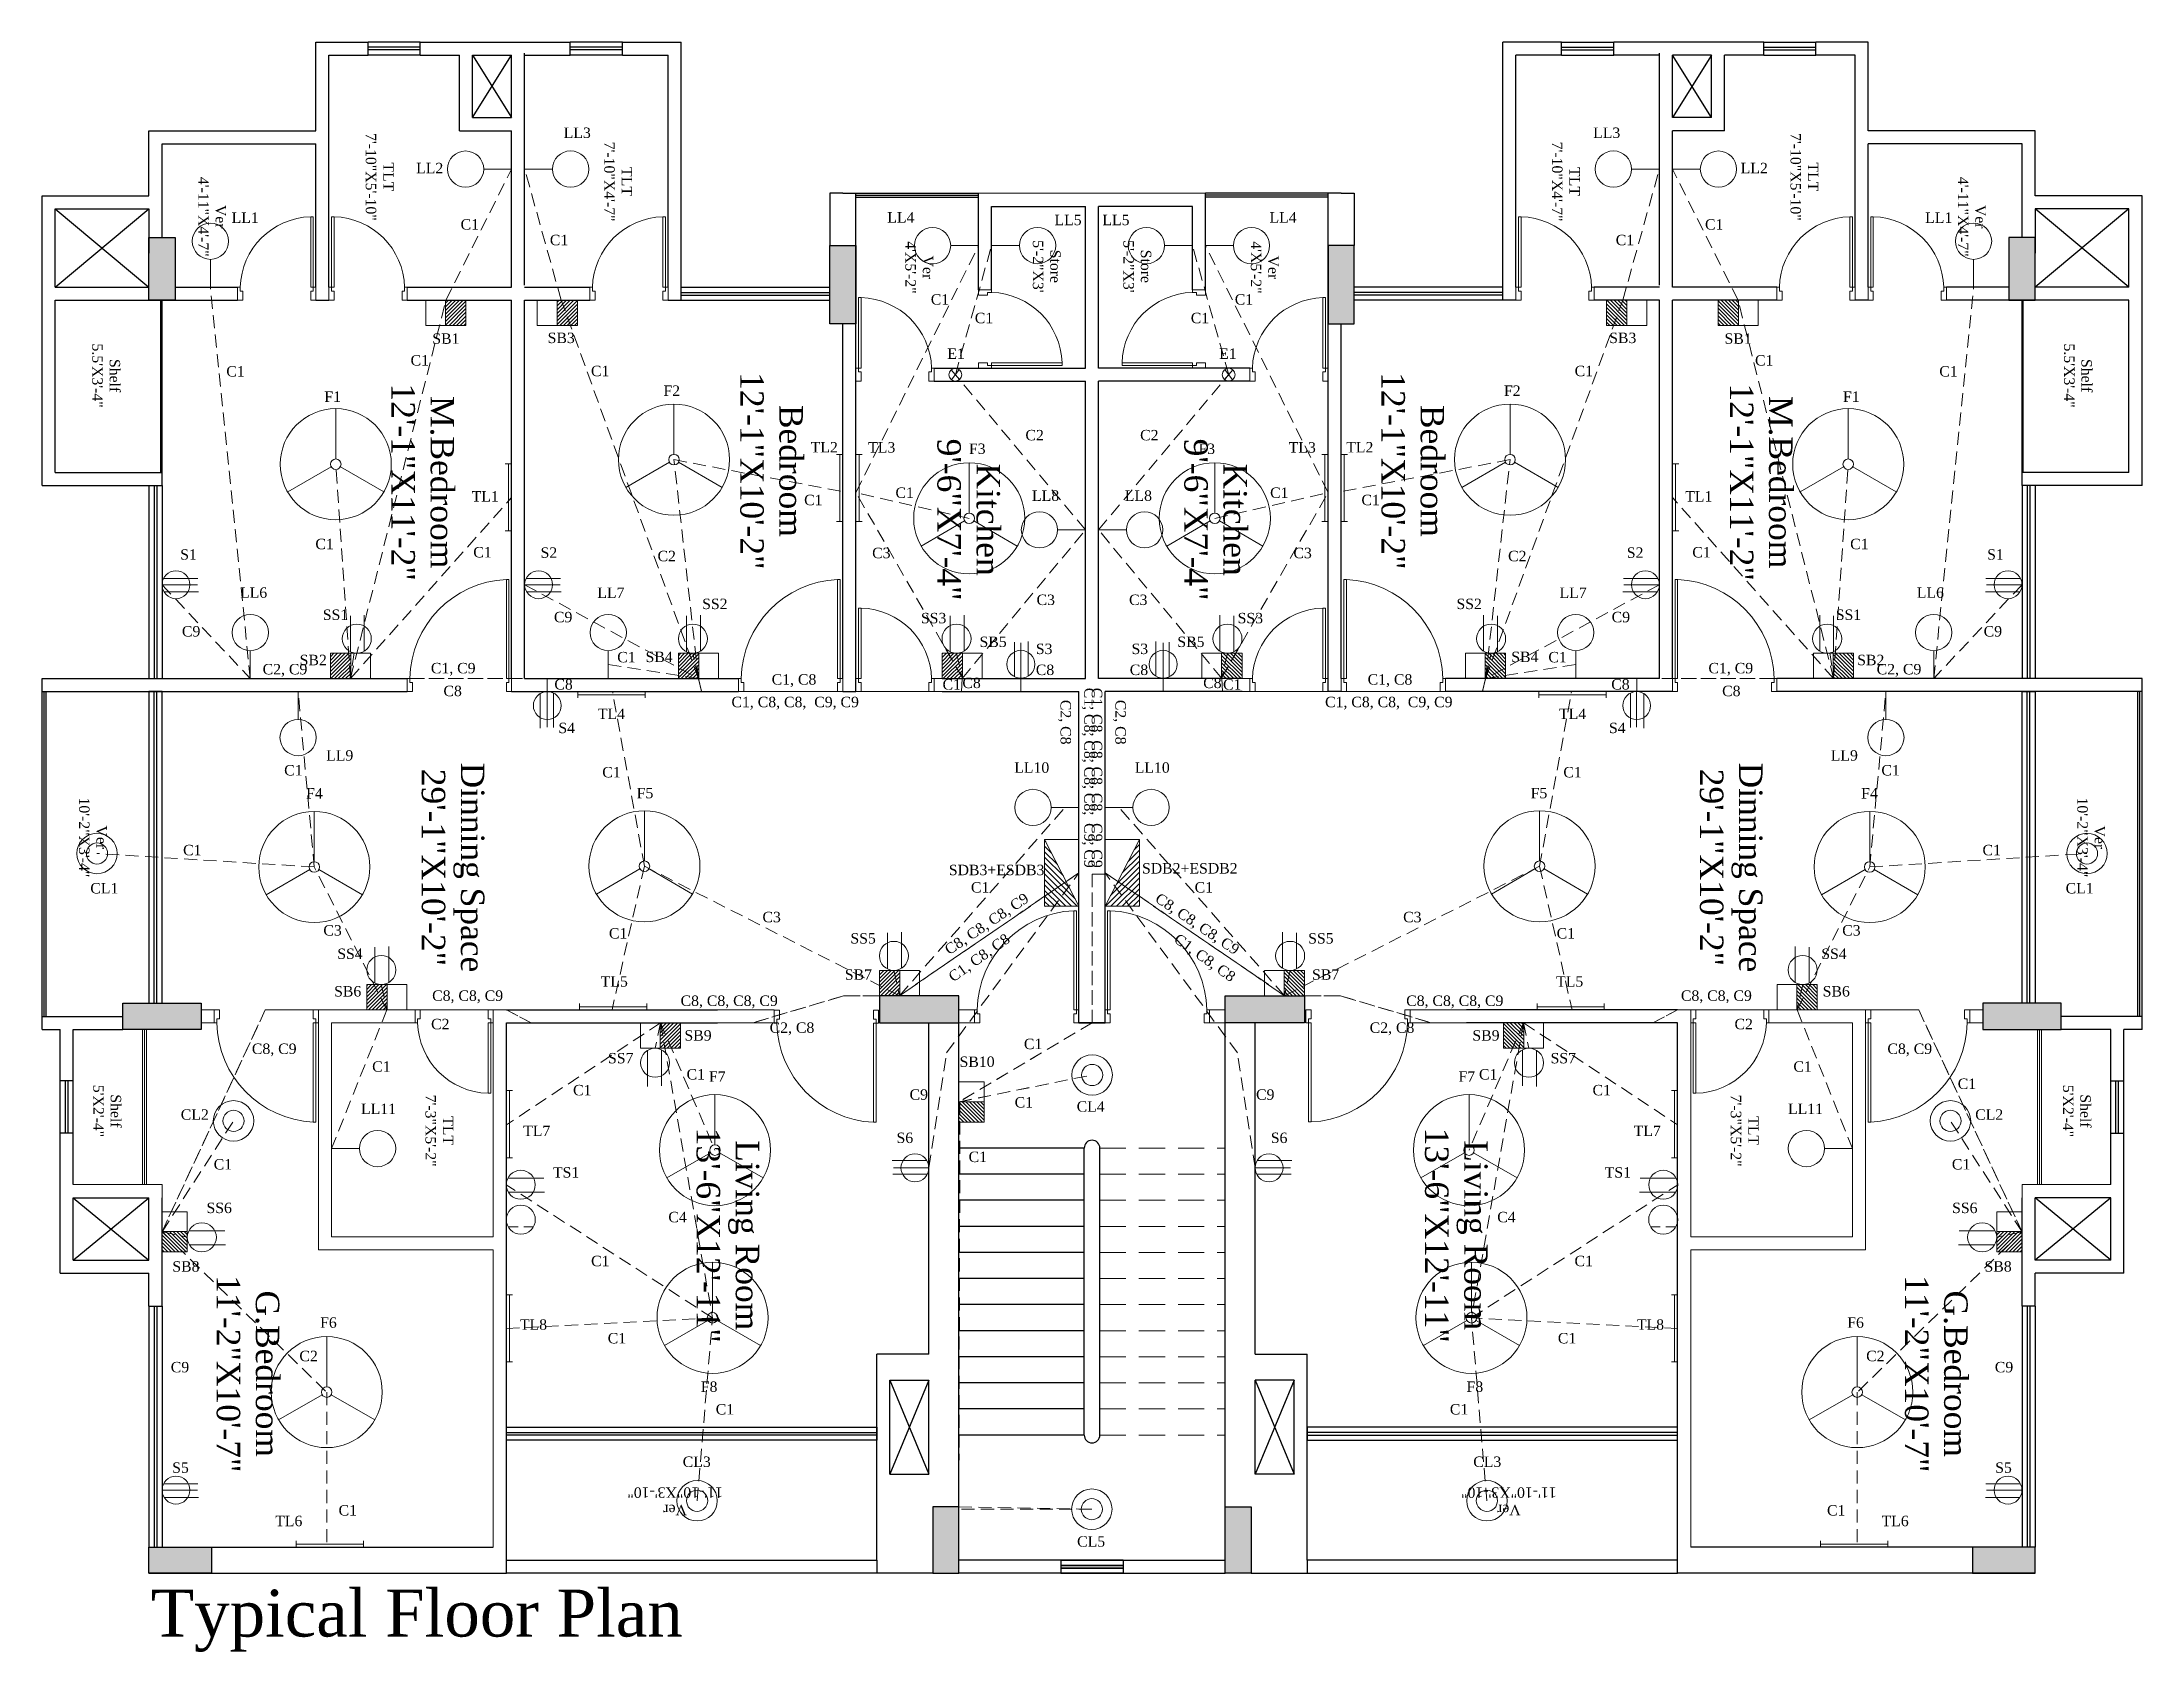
# Model space of a CAD drawing. Header units: feet. Extents: x -1909 to 11484, y -1193 to 2041.
# Drawn here: x 23 to 828, y 3 to 620 of the extents above; entities that cross this region are included whole.
import ezdxf

# ---------------------------------------------------------------- set-up
doc = ezdxf.new("R2010")
doc.units = ezdxf.units.FT
doc.header["$LTSCALE"] = 20
doc.header["$MEASUREMENT"] = 0
doc.linetypes.add('DASHED', pattern=[0.75, 0.5, -0.25])
doc.linetypes.add('HIDDEN', pattern=[0.375, 0.25, -0.125])
doc.layers.get('0').update_dxf_attribs({"color": 255})
for name, color, linetype, lineweight in [('Door', 6, 'Continuous', 0), ('Emergency Lines', 30, 'HIDDEN', 0), ('FF', 50, 'Continuous', 0), ('Hatch', 7, 'Continuous', 0), ('Main Layout', 7, 'Continuous', 0), ('Main Lines', 84, 'HIDDEN', 0), ('text', 10, 'Continuous', 0)]:
    doc.layers.add(name, color=color, linetype=linetype, lineweight=lineweight)
doc.styles.get("Standard").update_dxf_attribs({"font": 'times.ttf', "height": 18})

msp = doc.modelspace()

# ---------------------------------------------------------------- texts
at = {"layer": 'Emergency Lines', "char_height": 4}
for s, insert, width, attachment_point in [('C1', (183.57, 552), 7.8993, 1), ('C1', (667.66, 552), 7.8993, 3), ('C1', (380.7, 516.12), 7.8993, 1), ('C1', (470.54, 516.12), 7.8993, 3), ('C1', (164.4, 499.9), 7.8993, 1), ('C1', (686.83, 499.9), 7.8993, 3), ('C2', (400.11, 471.22), 7.8993, 1), ('C2', (451.12, 471.22), 7.8993, 3), ('C1', (315.27, 446.37), 7.8993, 1), ('C1', (535.96, 446.37), 7.8993, 3), ('C1', (127.92, 429.5), 7.8993, 1), ('C1', (723.31, 429.5), 7.8993, 3), ('C1', (188.44, 426.35), 7.8993, 1), ('C2', (259.08, 424.88), 7.8993, 1), ('C2', (592.16, 424.88), 7.8993, 3), ('C1', (662.79, 426.35), 7.8993, 3), ('C3', (404.37, 408.1), 7.8993, 1), ('C3', (446.87, 408.1), 7.8993, 3), ('C8', (177.01, 373.16), 7.8993, 1), ('C1, C8', (302.83, 377.58), 22.4362, 1), ('C1', (368.33, 375.65), 7.8993, 1), ('C1', (482.9, 375.65), 7.8993, 3), ('C1, C8', (548.41, 377.58), 22.4362, 3), ('C8', (674.22, 373.16), 7.8993, 3), ('C1', (237.89, 342.03), 7.8993, 1), ('C1', (613.35, 342.03), 7.8993, 3), ('C3', (299.3, 286.5), 7.8993, 1), ('C3', (551.94, 286.5), 7.8993, 3), ('C1', (240.44, 280.25), 7.8993, 1), ('C1', (610.79, 280.25), 7.8993, 3), ('C2', (172.27, 245.47), 18.9483, 1), ('C2, C8', (302.05, 244.1), 33.5974, 1), ('C2, C8', (549.19, 244.1), 33.5974, 3), ('C2', (678.97, 245.47), 18.9483, 3), ('C1', (399.52, 237.86), 7.8993, 1), ('C1', (149.68, 229.19), 7.8993, 1), ('C1', (270.21, 226.21), 7.8993, 1), ('C1', (581.02, 226.21), 7.8993, 3), ('C1', (701.55, 229.19), 7.8993, 3), ('C1', (226.69, 220.14), 7.8993, 1), ('C1', (624.54, 220.14), 7.8993, 3), ('C1', (764.54, 222.58), 7.8993, 3), ('C1', (395.98, 215.48), 7.8993, 1), ('C1', (378.31, 194.57), 7.8993, 1), ('C2', (121.79, 118.24), 7.8993, 1), ('C2', (729.44, 118.24), 7.8993, 3), ('C1', (136.8, 59.07), 7.8993, 1), ('C1', (714.43, 59.07), 7.8993, 3)]:
    msp.add_mtext(s, dxfattribs=dict(at, insert=insert, width=width, attachment_point=attachment_point))
for s, insert, width, attachment_point, rotation in [('C2, C8', (417.57, 367.74), 32.8998, 1, 270), ('C2, C8', (433.66, 367.74), 32.8998, 7, 270), ('C1, C8, C8', (370.11, 262.68), 32.4408, 1, 35.4879), ('C1, C8, C8', (481.12, 262.68), 32.4408, 3, 324.5121)]:
    msp.add_mtext(s, dxfattribs=dict(at, insert=insert, width=width, attachment_point=attachment_point, rotation=rotation))
at = {"layer": 'FF', "lineweight": -2, "char_height": 4, "width": 13.0177, "attachment_point": 8}
for s, insert in [('LL3', (228.3, 583.07)), ('LL3', (622.93, 583.07)), ('LL2', (171.75, 569.61)), ('LL2', (679.48, 569.61)), ('LL1', (101.01, 550.59)), ('LL4', (352.35, 550.7)), ('LL5', (416.43, 549.65)), ('LL5', (434.8, 549.65)), ('LL4', (498.88, 550.7)), ('LL1', (750.22, 550.59)), ('SB1', (177.94, 504.17)), ('SB3', (222.16, 504.45)), ('SB3', (629.07, 504.45)), ('SB1', (673.29, 504.17)), ('E1', (373.53, 498.46)), ('E1', (477.7, 498.46)), ('F1', (134.54, 481.97)), ('F2', (264.51, 484.26)), ('F2', (586.73, 484.26)), ('F1', (716.69, 481.97)), ('TL2', (322.97, 462.58)), ('TL3', (345.02, 462.47)), ('F3', (381.64, 461.94)), ('F3', (469.6, 461.94)), ('TL3', (506.21, 462.47)), ('TL2', (528.27, 462.58)), ('TL1', (193.02, 443.75)), ('LL8', (407.83, 443.97)), ('LL8', (443.41, 443.97)), ('TL1', (658.22, 443.75)), ('S1', (79.29, 421.42)), ('S2', (217.42, 422.13)), ('S2', (633.81, 422.13)), ('S1', (771.94, 421.42)), ('LL6', (104.24, 406.8)), ('LL7', (241.18, 406.81)), ('LL7', (610.05, 406.81)), ('LL6', (746.99, 406.8)), ('SS2', (281.04, 402.48)), ('SS2', (570.19, 402.48)), ('SS1', (135.63, 398.32)), ('SS3', (364.91, 397.03)), ('SS3', (486.32, 397.03)), ('SS1', (715.61, 398.32)), ('SB5', (387.7, 387.94)), ('S3', (407.27, 385.24)), ('S3', (443.96, 385.24)), ('SB5', (463.53, 387.94)), ('SB2', (127.09, 380.97)), ('SB4', (259.69, 382.17)), ('SB4', (591.54, 382.17)), ('SB2', (724.15, 380.97)), ('TL4', (241.41, 360.4)), ('TL4', (609.83, 360.4)), ('S4', (224.26, 354.93)), ('S4', (626.98, 354.93)), ('LL9', (137.24, 344.39)), ('LL9', (714, 344.39)), ('LL10', (402.52, 339.74)), ('LL10', (448.71, 339.74)), ('F4', (127.56, 329.91)), ('F5', (254.28, 329.95)), ('F5', (596.96, 329.95)), ('F4', (723.67, 329.91)), ('SDB3+ESDB3', (389.06, 300.48)), ('SDB2+ESDB2', (463.11, 301.11)), ('CL1', (47.02, 293.48)), ('CL1', (804.22, 293.48)), ('SS5', (337.88, 274.27)), ('SS5', (513.35, 274.27)), ('SS4', (141.18, 268.36)), ('SS4', (710.05, 268.36)), ('SB6', (140.3, 253.97)), ('TL5', (242.5, 257.73)), ('SB7', (336.07, 260.38)), ('SB7', (515.16, 260.38)), ('TL5', (608.73, 257.73)), ('SB6', (710.93, 253.97)), ('SB9', (274.59, 237.05)), ('SB9', (576.64, 237.05)), ('SS7', (244.96, 228.34)), ('SB10', (381.57, 226.97)), ('SS7', (606.28, 228.34)), ('F7', (281.97, 221.34)), ('F7', (569.26, 221.34)), ('CL2', (81.69, 206.73)), ('LL11', (152.11, 208.97)), ('CL4', (425.12, 209.82)), ('LL11', (699.12, 208.97)), ('CL2', (769.55, 206.73)), ('TL7', (212.78, 200.53)), ('S6', (353.88, 197.81)), ('S6', (497.35, 197.81)), ('TL7', (638.46, 200.53)), ('TS1', (224.02, 184.55)), ('TS1', (627.21, 184.55)), ('SS6', (91.04, 170.95)), ('SS6', (760.19, 170.95)), ('SB8', (78.28, 148.5)), ('SB8', (772.96, 148.5)), ('F6', (132.92, 126.99)), ('TL8', (211.52, 126.23)), ('TL8', (639.71, 126.23)), ('F6', (718.32, 126.99)), ('F8', (278.85, 102.4)), ('F8', (572.38, 102.4)), ('S5', (76.2, 71.38)), ('CL3', (274.1, 73.63)), ('CL3', (577.14, 73.63)), ('S5', (775.03, 71.38)), ('TL6', (117.73, 50.93)), ('TL6', (733.5, 50.93)), ('CL5', (425.28, 43.06))]:
    msp.add_mtext(s, dxfattribs=dict(at, insert=insert))
at = {"layer": 'FF', "lineweight": -2, "char_height": 4, "width": 30.2381, "rotation": 270}
for insert, attachment_point in [((42.31, 492.05), 8), ((808.92, 492.05), 2)]:
    msp.add_mtext('Shelf\\P5.5\'X3\'-4"', dxfattribs=dict(at, insert=insert, attachment_point=attachment_point))
at = {"layer": 'Main Layout', "lineweight": -2, "ltscale": 10, "insert": (166.79, 26.69), "char_height": 18, "width": 357.8939, "attachment_point": 2}
msp.add_mtext('Typical Floor Plan', dxfattribs=at)
at = {"layer": 'Main Lines', "char_height": 4}
for s, insert, width, attachment_point in [('C1', (217.8, 546.02), 12.6794, 1), ('C1', (633.44, 546.02), 12.6794, 3), ('C1', (363.83, 523.25), 12.6794, 1), ('C1', (487.41, 523.25), 12.6794, 3), ('C1', (93.77, 495.68), 12.6794, 1), ('C1', (233.55, 495.82), 12.6794, 1), ('C1', (617.68, 495.82), 12.6794, 3), ('C1', (757.47, 495.68), 12.6794, 3), ('C1', (350.29, 449.15), 12.6794, 1), ('C1', (500.95, 449.15), 12.6794, 3), ('C3', (341.35, 426.05), 12.6794, 1), ('C3', (509.89, 426.05), 12.6794, 3), ('C9', (76.76, 396.03), 12.6794, 1), ('C9', (219.36, 401.48), 12.6794, 1), ('C9', (631.87, 401.48), 12.6794, 3), ('C9', (774.47, 396.03), 12.6794, 3), ('C2, C9', (107.7, 381.51), 19.6682, 1), ('C1, C9', (172.19, 381.91), 16.3293, 1), ('C1', (243.62, 386.12), 12.6794, 1), ('C8', (404.09, 381.26), 12.6794, 1), ('C8', (447.15, 381.26), 12.6794, 3), ('C1', (607.61, 386.12), 12.6794, 3), ('C1, C9', (679.05, 381.91), 16.3293, 3), ('C2, C9', (743.53, 381.51), 19.6682, 3), ('C8', (219.53, 375.7), 12.6794, 1), ('C8', (375.94, 376.26), 12.6794, 1), ('C8', (475.29, 376.26), 12.6794, 3), ('C8', (631.71, 375.7), 12.6794, 3), ('C1, C8, C8,  C9, C9', (287.42, 368.93), 52.2983, 1), ('C1, C8, C8,  C9, C9', (563.81, 368.93), 52.2983, 3), ('C1', (115.95, 342.77), 12.6794, 1), ('C1', (735.28, 342.77), 12.6794, 3), ('C1', (77.21, 312.16), 12.6794, 1), ('C1', (774.03, 312.16), 12.6794, 3), ('C1', (379.21, 297.88), 12.6794, 1), ('C1', (472.02, 297.88), 12.6794, 3), ('C3', (130.98, 281.39), 12.6794, 1), ('C3', (720.25, 281.39), 12.6794, 3), ('C8, C8, C9', (172.68, 256.37), 33.7602, 1), ('C8, C8, C8, C9', (267.91, 254.41), 41.4155, 1), ('C8, C8, C8, C9', (583.32, 254.41), 41.4155, 3), ('C8, C8, C9', (678.56, 256.37), 33.7602, 3), ('C8, C9', (103.57, 236), 20.3667, 1), ('C8, C9', (747.66, 236), 20.3667, 3), ('C9', (355.69, 218.45), 12.6794, 1), ('C9', (495.55, 218.45), 12.6794, 3), ('C1', (88.94, 191.73), 12.6794, 1), ('C1', (762.29, 191.73), 12.6794, 3), ('C4', (263.22, 171.48), 12.6794, 1), ('C4', (588.01, 171.48), 12.6794, 3), ('C1', (233.6, 154.65), 12.6794, 1), ('C1', (617.64, 154.65), 12.6794, 3), ('C1', (239.99, 125.06), 12.6794, 1), ('C1', (611.25, 125.06), 12.6794, 3), ('C9', (72.48, 113.96), 12.6794, 1), ('C9', (778.75, 113.96), 12.6794, 3), ('C1', (281.39, 97.81), 12.6794, 1), ('C1', (569.85, 97.81), 12.6794, 3)]:
    msp.add_mtext(s, dxfattribs=dict(at, insert=insert, width=width, attachment_point=attachment_point))
for s, insert, width, attachment_point, rotation in [('C1, C8, C8, C8, C8,  C9, C9', (426.62, 372.36), 75.4991, 1, 270), ('C1, C8, C8, C8, C8,  C9, C9', (424.61, 372.36), 75.4991, 7, 270), ('C8, C8, C8, C9', (368.65, 273.15), 47.2293, 1, 34.01007), ('C8, C8, C8, C9', (482.58, 273.15), 47.2293, 3, 325.98993)]:
    msp.add_mtext(s, dxfattribs=dict(at, insert=insert, width=width, attachment_point=attachment_point, rotation=rotation))
at = {"layer": 'text', "lineweight": -2}
for s, insert, char_height, width, attachment_point, rotation in [('{\\C256;TLT\\P7\'-10"X5\'-10"}', (147.18, 568.21), 4, 30.495, 8, 270), ('TLT\\P7\'-10"X4\'-7"', (238.6, 566.42), 4, 27.4657, 8, 270), ('TLT\\P7\'-10"X4\'-7"', (612.64, 566.42), 4, 27.4657, 2, 270), ('{\\C256;TLT\\P7\'-10"X5\'-10"}', (704.06, 568.21), 4, 30.495, 2, 270), ('{\\C256;Ver\\P4\'-11"X4\'-7"}', (83, 552.94), 4, 33.9199, 8, 270), ('{\\C256;Ver\\P4\'-11"X4\'-7"}', (768.23, 552.94), 4, 33.9199, 2, 270), ('Ver\\P4\'X5\'-2"', (354.04, 533.51), 4, 24.2585, 8, 270), ('Store\\P5\'-2"X3\'', (402.89, 533.91), 4, 24.904, 8, 270), ('Store\\P5\'-2"X3\'', (448.34, 533.91), 4, 24.904, 2, 270), ('Ver\\P4\'X5\'-2"', (497.19, 533.51), 4, 24.2585, 2, 270), ('{\\C256;Bedroom\\P12\'-1"X10\'-2"}', (290.65, 455.53), 9, 101.8653, 8, 270), ('{\\C256;Bedroom\\P12\'-1"X10\'-2"}', (560.59, 455.53), 9, 101.8653, 2, 270), ('Kitchen\\P9\'-6"X7\'-4"', (366.22, 436.84), 9, 55.4044, 8, 270), ('Kitchen\\P9\'-6"X7\'-4"', (485.01, 436.84), 9, 55.4044, 2, 270), ('Dinning Space\\P29\'-1"X10\'-2"', (168.57, 303.51), 9, 101.8653, 8, 270), ('Dinning Space\\P29\'-1"X10\'-2"', (682.66, 303.51), 9, 101.8653, 2, 270), ('Ver\\P10\'-2"X3\'-4"', (37.26, 315.02), 4, 32.4201, 8, 270), ('Ver\\P10\'-2"X3\'-4"', (813.98, 315.02), 4, 32.4201, 2, 270), ('Shelf\\P5\'X2\'-4"', (42.73, 210.15), 4, 34.9957, 8, 270), ('Shelf\\P5\'X2\'-4"', (808.5, 210.15), 4, 34.9957, 2, 270), ('TLT\\P7\'-3"X5\'-2"', (170.07, 202.62), 4, 35.9655, 8, 270), ('TLT\\P7\'-3"X5\'-2"', (681.16, 202.62), 4, 35.9655, 2, 270), ('Living Room\\P13\'-6"X12\'-11"', (273.93, 162.52), 9, 101.8653, 8, 270), ('Living Room\\P13\'-6"X12\'-11"', (577.3, 162.52), 9, 101.8653, 2, 270), ('G.Bedroom\\P11\'-2"X10\'-7"', (89.95, 109.42), 9, 101.8653, 8, 270), ('G.Bedroom\\P11\'-2"X10\'-7"', (761.28, 109.42), 9, 101.8653, 2, 270), ('Ver\\P11\'-10"X3\'-10"', (265.82, 55.2), 4, 35.6353, 2, 180), ('Ver\\P11\'-10"X3\'-10"', (585.41, 55.2), 4, 35.6353, 2, 180)]:
    msp.add_mtext(s, dxfattribs=dict(at, insert=insert, char_height=char_height, width=width, attachment_point=attachment_point, rotation=rotation))
at = {"layer": 'text', "color": 0, "lineweight": -2, "char_height": 9, "width": 101.8653, "rotation": 270}
for insert, attachment_point in [((157.08, 451.18), 8), ((694.15, 451.18), 2)]:
    msp.add_mtext('{\\C256;M.Bedroom\\P12\'-1"X11\'-2"}', dxfattribs=dict(at, insert=insert, attachment_point=attachment_point))

# ---------------------------------------------------------------- blocks, each defined once
blk = doc.blocks.new('Big Door')
at = {"layer": 'Door', "lineweight": -2}
for p, q in [((-40, 5), (-40, 0)), ((0, 5), (0, 0))]:
    blk.add_line(p, q, dxfattribs=at)
for points in [[(-1, 5), (-1, 43), (-2, 43), (-2, 5), (-1, 5)], [(-40, 0), (-38, 0), (-38, 3.5), (-39, 3.5), (-39, 5), (-40, 5), (-40, 0)], [(0, 0), (-2, 0), (-2, 3.5), (-1, 3.5), (-1, 5), (0, 5), (0, 0)]]:
    blk.add_lwpolyline(points, dxfattribs=at)
blk.add_arc((-0.22, 4.25), 38.79, 92.63565, 178.89215, dxfattribs=at)
blk = doc.blocks.new('Small Door')
at = {"layer": 'Door', "lineweight": -2}
blk.add_line((-5, 30), (0, 30), dxfattribs=at)
for points in [[(0, 30), (0, 28), (-3.5, 28), (-3.5, 29), (-5, 29), (-5, 30), (0, 30)], [(-5, 1), (-32, 1), (-32, 2), (-5, 2), (-5, 1)], [(0, 0), (0, 2), (-3.5, 2), (-3.5, 1), (-5, 1), (-5, 0), (0, 0)]]:
    blk.add_lwpolyline(points, dxfattribs=at)
blk.add_arc((-4.25, 1.25), 27.76, 91.54816, 178.45184, dxfattribs=at)
blk = doc.blocks.new('ceiling_light')
at = {"layer": 'FF'}
for radius in [15.5, 8.12]:
    blk.add_circle((0, 8.1), radius, dxfattribs=at)
blk = doc.blocks.new('tube_light')
at = {"layer": 'FF'}
for p, q in [((0, 3), (0, 6)), ((0, 3), (64.3, 3)), ((0, 3), (0, 0)), ((64.3, 3), (64.3, 6)), ((64.3, 3), (64.3, 0))]:
    blk.add_line(p, q, dxfattribs=at)
blk = doc.blocks.new('lintel_light')
blk.add_line((26.7, 0), (0, 0))
blk.add_circle((44.1, 0), 17.4)
blk = doc.blocks.new('ceiling_fan')
at = {"layer": 'FF'}
for p, q in [((18.44, 12.66), (18.44, 31.94)), ((16.69, 9.64), (0, 0)), ((20.19, 9.64), (36.88, 0))]:
    blk.add_line(p, q, dxfattribs=at)
for radius in [21.29, 2.02]:
    blk.add_circle((18.44, 10.65), radius, dxfattribs=at)
blk = doc.blocks.new('exhaust')
for p, q in [((26.7, 1), (-1.3, 33.3)), ((0, 0), (25.4, 34.3))]:
    blk.add_line(p, q)
blk.add_circle((12.7, 17.1), 21.3)
blk = doc.blocks.new('hatch1')
h = blk.add_hatch()
h.set_pattern_fill('ANSI31', color=256, scale=20, style=0)
h.set_pattern_definition([(45, (-48.1155, 69.177), (-1.76777, 1.76777), [])])
h.paths.add_polyline_path([(19.5, 0), (19.5, 24.2), (0, 24.2), (0, 0)])
blk.add_line((19.5, 24.2), (19.5, 0))
blk.add_lwpolyline([(0, 24.2), (38.5, 24.2), (38.5, 0), (0, 0)], close=True)
blk = doc.blocks.new('threepinsocket')
for p, q in [((-45.7, 9), (-1.4, 9)), ((-43.9, 16.7), (-0.8, 16.7)), ((-43.2, 0), (0, 0))]:
    blk.add_line(p, q)
blk.add_circle((-28.3, 9), 17.4)
blk = doc.blocks.new('switchboardsocket')
for p, q in [((-43.9, 16.7), (-0.8, 16.7)), ((-43.2, 0), (0, 0))]:
    blk.add_line(p, q)
blk.add_circle((-28.3, 9), 17.4)
blk = doc.blocks.new('tv')
for p, q in [((-31.8, -4.1), (-20.1, -4.1)), ((-13.3, -4), (-1.6, -4))]:
    blk.add_line(p, q)
blk.add_circle((-16.8, 4.6), 17.4)
blk = doc.blocks.new('mdb')
h = blk.add_hatch()
h.set_pattern_fill('ANSI31', color=256, scale=30, style=0)
h.paths.add_polyline_path([(0, 0), (63.9, 32.9), (63.9, 0)])
for p, q in [((0, 0), (63.9, 32.9)), ((0, 32.9), (63.9, 32.9)), ((0, 0), (0, 32.9)), ((63.9, 32.9), (63.9, 0)), ((63.9, 0), (0, 0)), ((63.9, 1.1), (64.3, 0.9))]:
    blk.add_line(p, q)

# ---------------------------------------------------------------- hatches: boundary and pattern name
at = {"layer": 'Hatch', "lineweight": -2, "ltscale": 10}
h = msp.add_hatch(dxfattribs=at)
h.set_pattern_fill('AR-CONC', color=256, scale=0.75, angle=-90, style=0)
h.set_pattern_definition([(320, (-135676.1637, -218216.629), (-0.47064101, -5.37945137), [0.5625, -6.1875]), (265, (-135676.164, -218216.629), (5.641441, 1.040635), [0.45, -4.95]), (10.4514, (-135676.203, -218217.0775), (5.17079657, -4.33882036), [0.47805142, -5.25856584]), (316.1842, (-135674.664, -218216.629), (-1.2413926, -8.00430786), [0.84375, -9.28125]), (6.6356, (-135674.767, -218217.296), (7.30588403, -7.0099703), [0.71707716, -7.8878475]), (261.1842, (-135674.664, -218216.629), (7.3058895, -7.0099646), [0.675, -7.425]), (291, (-135675.0387, -218217.379), (-3.01964168, -4.47680289), [0.5625, -6.1875]), (236, (-135675.039, -218217.379), (5.43862534, -1.82486499), [0.45, -4.95]), (341.4514, (-135675.2904, -218217.7523), (2.41897873, -6.30166971), [0.47805142, -5.25856584]), (307.5, (-135676.1637, -218216.6292), (2.496703904, -0.091198915), [0, -4.89, 0, -5.025, 0, -4.96875]), (277.5, (-135676.1637, -218216.6292), (2.95808784, -1.97302153), [0, -2.865, 0, -4.7775, 0, -1.89375]), (237.5, (-135676.1637, -218214.9567), (-0.169161538, -4.003668271), [0, -1.875, 0, -5.85, 0, -7.7625]), (227.5, (-135676.1637, -218214.2067), (0.750787367, -4.37389627), [0, -2.4375, 0, -3.885, 0, -5.5125])])
h.paths.add_polyline_path([(763.12, 42.92), (763.12, 32.92), (787.12, 32.92), (787.12, 42.92)])
h.paths.add_polyline_path([(797.12, 251.42), (767.12, 251.42), (767.12, 241.42), (797.12, 241.42)])
h.paths.add_polyline_path([(777.12, 544.92), (777.12, 520.92), (787.12, 520.92), (787.12, 544.92)])
h.paths.add_polyline_path([(516.12, 541.92), (516.12, 511.92), (526.12, 511.92), (526.12, 541.92)])
h.paths.add_polyline_path([(507.13, 243.92), (507.13, 254.34), (476.65, 254.34), (476.65, 243.92)])
h.paths.add_polyline_path([(476.65, 58.42), (476.65, 32.92), (486.65, 32.92), (486.65, 58.42)])
h.paths.add_polyline_path([(364.58, 58.42), (364.58, 32.92), (374.58, 32.92), (374.58, 58.42)])
h.paths.add_polyline_path([(344.1, 254.34), (344.1, 243.92), (374.58, 243.92), (374.58, 254.34)])
h.paths.add_polyline_path([(325.12, 511.92), (335.12, 511.92), (335.12, 541.92), (325.12, 541.92)])
h.paths.add_polyline_path([(64.12, 520.92), (74.12, 520.92), (74.12, 544.92), (64.12, 544.92)])
h.paths.add_polyline_path([(84.12, 241.42), (84.12, 251.42), (54.12, 251.42), (54.12, 241.42)])
h.paths.add_polyline_path([(88.12, 42.92), (64.12, 42.92), (64.12, 32.92), (88.12, 32.92)])

# ---------------------------------------------------------------- linework, layer by layer
at = {"layer": 'Emergency Lines'}
for p, q in [((177.93, 520.92), (203.12, 571.19)), ((673.3, 520.92), (648.12, 571.19)), ((373.23, 492.38), (387.12, 541.89)), ((478.01, 492.38), (464.12, 541.89)), ((141.35, 375.92), (177.93, 520.92)), ((709.88, 375.92), (673.3, 520.92)), ((423.12, 432.92), (373.23, 492.38)), ((428.12, 432.92), (478.01, 492.38)), ((274.75, 375.92), (265.36, 459.83)), ((265.36, 459.83), (330.12, 447.53)), ((585.87, 459.83), (521.12, 447.53)), ((576.49, 375.92), (585.87, 459.83)), ((141.35, 375.92), (135.73, 458.08)), ((709.88, 375.92), (715.5, 458.08)), ((141.35, 375.92), (203.12, 445.29)), ((709.88, 375.92), (648.12, 445.29)), ((375.81, 375.92), (423.12, 432.92)), ((475.42, 375.92), (428.12, 432.92)), ((142.75, 385.72), (141.35, 375.92)), ((708.49, 385.72), (709.88, 375.92)), ((274.75, 375.92), (141.35, 375.92)), ((254.06, 303.96), (241.79, 370.92)), ((275.98, 370.92), (274.75, 375.92)), ((420.61, 370.92), (275.98, 370.92)), ((375.59, 370.92), (375.81, 375.92)), ((420.61, 301.43), (420.61, 370.92)), ((430.63, 301.43), (430.63, 370.92)), ((430.63, 370.92), (575.25, 370.92)), ((475.65, 370.92), (475.42, 375.92)), ((575.25, 370.92), (576.49, 375.92)), ((576.49, 375.92), (709.88, 375.92)), ((597.17, 303.96), (609.44, 370.92)), ((254.06, 303.96), (241.62, 248.92)), ((351.8, 254.34), (254.06, 303.96)), ((420.61, 301.43), (351.8, 254.34)), ((425.62, 243.92), (425.62, 300.89)), ((430.63, 301.43), (499.44, 254.34)), ((499.44, 254.34), (597.17, 303.96)), ((597.17, 303.96), (609.62, 248.92)), ((349.68, 264.03), (351.8, 254.34)), ((501.56, 264.03), (499.44, 254.34)), ((330.32, 254.28), (295.69, 243.97)), ((351.8, 254.34), (330.32, 254.28)), ((499.44, 254.34), (520.91, 254.28)), ((520.91, 254.28), (555.55, 243.97)), ((108.71, 248.92), (69.12, 163.84)), ((155.31, 248.92), (108.71, 248.92)), ((155.31, 248.92), (134.12, 195.75)), ((201.12, 248.92), (155.31, 248.92)), ((210.59, 243.92), (201.12, 248.92)), ((260.22, 243.92), (201.12, 204.84)), ((260.22, 243.92), (210.59, 243.92)), ((260.22, 243.92), (258.12, 234.21)), ((295.69, 243.97), (260.22, 243.92)), ((260.22, 243.92), (281.09, 195.14)), ((425.62, 243.92), (374.58, 213.58)), ((555.55, 243.97), (591.02, 243.92)), ((591.02, 243.92), (570.15, 195.14)), ((591.02, 243.92), (640.64, 243.92)), ((591.02, 243.92), (650.12, 204.84)), ((591.02, 243.92), (593.12, 234.21)), ((640.64, 243.92), (650.12, 248.92)), ((650.12, 248.92), (695.92, 248.92)), ((695.92, 248.92), (742.53, 248.92)), ((695.92, 248.92), (717.12, 195.75)), ((742.53, 248.92), (782.12, 163.84)), ((374.58, 213.58), (425.56, 223.96)), ((374.58, 213.58), (374.58, 57.51)), ((69.12, 163.84), (132.26, 102.37)), ((782.12, 163.84), (718.97, 102.37)), ((132.26, 102.37), (132.26, 42.92)), ((718.97, 102.37), (718.97, 42.92)), ((425.56, 57.51), (374.58, 57.51))]:
    msp.add_line(p, q, dxfattribs=at)
at = {"layer": 'Hatch', "lineweight": -2}
for points in [[(344.1, 254.34), (344.1, 243.92), (374.58, 243.92), (374.58, 254.34)], [(507.13, 254.34), (507.13, 243.92), (476.65, 243.92), (476.65, 254.34)]]:
    msp.add_lwpolyline(points, close=True, dxfattribs=at)
at = {"layer": 'Main Layout', "lineweight": -2}
for p, q in [((128.12, 585.92), (128.12, 619.92)), ((128.12, 619.92), (148.12, 619.92)), ((148.12, 614.92), (148.12, 619.92)), ((168.12, 619.92), (148.12, 619.92)), ((168.12, 619.92), (225.62, 619.92)), ((168.12, 614.92), (168.12, 619.92)), ((225.62, 614.92), (225.62, 619.92)), ((245.62, 619.92), (225.62, 619.92)), ((245.62, 619.92), (268.12, 619.92)), ((245.62, 614.92), (245.62, 619.92)), ((268.12, 520.92), (268.12, 619.92)), ((583.12, 520.92), (583.12, 619.92)), ((605.62, 619.92), (583.12, 619.92)), ((605.62, 614.92), (605.62, 619.92)), ((605.62, 619.92), (625.62, 619.92)), ((683.12, 619.92), (625.62, 619.92)), ((625.62, 614.92), (625.62, 619.92)), ((683.12, 614.92), (683.12, 619.92)), ((683.12, 619.92), (703.12, 619.92)), ((723.12, 619.92), (703.12, 619.92)), ((703.12, 614.92), (703.12, 619.92)), ((723.12, 585.92), (723.12, 619.92)), ((133.12, 525.92), (133.12, 614.92)), ((133.12, 614.92), (148.12, 614.92)), ((168.12, 617.92), (148.12, 617.92)), ((168.12, 616.92), (148.12, 616.92)), ((168.12, 614.92), (148.12, 614.92)), ((168.12, 614.92), (183.12, 614.92)), ((183.12, 585.92), (183.12, 614.92)), ((188.12, 590.92), (188.12, 614.92)), ((188.12, 614.92), (203.12, 614.92)), ((188.12, 614.92), (203.12, 590.92)), ((188.12, 590.92), (203.12, 614.92)), ((203.12, 590.92), (203.12, 614.92)), ((208.12, 526.7), (208.12, 615.7)), ((208.12, 614.92), (225.62, 614.92)), ((245.62, 617.92), (225.62, 617.92)), ((245.62, 616.92), (225.62, 616.92)), ((245.62, 614.92), (225.62, 614.92)), ((245.62, 614.92), (263.12, 614.92)), ((263.12, 525.92), (263.12, 614.92)), ((588.12, 525.92), (588.12, 614.92)), ((605.62, 614.92), (588.12, 614.92)), ((605.62, 617.92), (625.62, 617.92)), ((605.62, 616.92), (625.62, 616.92)), ((605.62, 614.92), (625.62, 614.92)), ((643.12, 614.92), (625.62, 614.92)), ((643.12, 526.7), (643.12, 615.7)), ((648.12, 590.92), (648.12, 614.92)), ((663.12, 614.92), (648.12, 614.92)), ((663.12, 614.92), (648.12, 590.92)), ((663.12, 590.92), (648.12, 614.92)), ((663.12, 590.92), (663.12, 614.92)), ((668.12, 585.92), (668.12, 614.92)), ((683.12, 614.92), (668.12, 614.92)), ((683.12, 617.92), (703.12, 617.92)), ((683.12, 616.92), (703.12, 616.92)), ((683.12, 614.92), (703.12, 614.92)), ((718.12, 614.92), (703.12, 614.92)), ((718.12, 525.92), (718.12, 614.92)), ((188.12, 590.92), (203.12, 590.92)), ((663.12, 590.92), (648.12, 590.92)), ((64.12, 560.92), (64.12, 585.92)), ((64.12, 585.92), (128.12, 585.92)), ((69.12, 544.92), (69.12, 580.92)), ((69.12, 580.92), (128.12, 580.92)), ((128.12, 525.92), (128.12, 580.92)), ((183.12, 585.92), (203.12, 585.92)), ((203.12, 525.92), (203.12, 585.92)), ((648.12, 525.92), (648.12, 585.92)), ((668.12, 585.92), (648.12, 585.92)), ((787.12, 585.92), (723.12, 585.92)), ((723.12, 525.92), (723.12, 580.92)), ((782.12, 580.92), (723.12, 580.92)), ((782.12, 544.92), (782.12, 580.92)), ((787.12, 560.92), (787.12, 585.92)), ((23.12, 560.92), (64.12, 560.92)), ((23.12, 449.92), (23.12, 560.92)), ((28.12, 555.92), (64.12, 555.92)), ((28.12, 525.92), (28.12, 555.92)), ((28.12, 525.92), (64.12, 555.92)), ((28.12, 555.92), (64.12, 525.92)), ((64.12, 555.92), (64.12, 538.92)), ((330.12, 561.92), (325.12, 561.92)), ((325.12, 561.92), (325.12, 541.92)), ((330.12, 561.92), (335.12, 561.92)), ((335.12, 370.92), (335.12, 561.92)), ((335.12, 561.92), (382.12, 561.92)), ((335.12, 561.17), (382.12, 561.17)), ((335.12, 560.42), (382.12, 560.42)), ((382.12, 524.92), (382.12, 561.92)), ((387.12, 524.92), (387.12, 556.92)), ((387.12, 556.92), (423.12, 556.92)), ((423.12, 494.92), (423.12, 556.92)), ((428.12, 494.92), (428.12, 556.92)), ((464.12, 556.92), (428.12, 556.92)), ((464.12, 524.92), (464.12, 556.92)), ((469.12, 524.92), (469.12, 561.92)), ((516.12, 561.92), (469.12, 561.92)), ((516.12, 561.17), (469.12, 561.17)), ((516.12, 560.42), (469.12, 560.42)), ((516.12, 370.92), (516.12, 561.92)), ((521.12, 561.92), (516.12, 561.92)), ((521.12, 561.92), (526.12, 561.92)), ((526.12, 561.92), (526.12, 541.92)), ((828.12, 560.92), (787.12, 560.92)), ((823.12, 555.92), (787.12, 555.92)), ((823.12, 525.92), (787.12, 555.92)), ((823.12, 555.92), (787.12, 525.92)), ((787.12, 555.92), (787.12, 538.92)), ((823.12, 525.92), (823.12, 555.92)), ((828.12, 449.92), (828.12, 560.92)), ((28.12, 525.92), (64.12, 525.92)), ((74.12, 525.92), (98.12, 525.92)), ((163.12, 525.92), (203.12, 525.92)), ((208.12, 525.92), (233.12, 525.92)), ((268.12, 525.92), (325.12, 525.92)), ((268.12, 523.92), (325.12, 523.92)), ((583.12, 525.92), (526.12, 525.92)), ((583.12, 523.92), (526.12, 523.92)), ((643.12, 525.92), (618.12, 525.92)), ((688.12, 525.92), (648.12, 525.92)), ((777.12, 525.92), (753.12, 525.92)), ((823.12, 525.92), (787.12, 525.92)), ((28.12, 520.92), (69.12, 520.92)), ((28.12, 454.92), (28.12, 520.92)), ((68.62, 454.92), (68.62, 520.92)), ((68.87, 454.92), (68.87, 520.92)), ((69.12, 520.92), (98.12, 520.92)), ((69.12, 454.92), (69.12, 520.92)), ((128.12, 520.92), (133.12, 520.92)), ((163.12, 520.92), (203.12, 520.92)), ((203.12, 375.92), (203.12, 520.92)), ((208.12, 375.92), (208.12, 520.92)), ((208.12, 520.92), (233.12, 520.92)), ((263.12, 520.92), (268.12, 520.92)), ((268.12, 522.92), (325.12, 522.92)), ((268.12, 520.92), (325.12, 520.92)), ((583.12, 522.92), (526.12, 522.92)), ((583.12, 520.92), (526.12, 520.92)), ((588.12, 520.92), (583.12, 520.92)), ((643.12, 520.92), (618.12, 520.92)), ((643.12, 375.92), (643.12, 520.92)), ((648.12, 375.92), (648.12, 520.92)), ((688.12, 520.92), (648.12, 520.92)), ((723.12, 520.92), (718.12, 520.92)), ((782.12, 520.92), (753.12, 520.92)), ((823.12, 520.92), (782.12, 520.92)), ((782.12, 454.92), (782.12, 520.92)), ((782.37, 454.92), (782.37, 520.92)), ((782.62, 454.92), (782.62, 520.92)), ((823.12, 454.92), (823.12, 520.92)), ((330.12, 375.92), (330.12, 511.92)), ((521.12, 375.92), (521.12, 511.92)), ((365.12, 494.92), (423.12, 494.92)), ((486.12, 494.92), (428.12, 494.92)), ((365.12, 489.92), (423.12, 489.92)), ((423.12, 375.92), (423.12, 489.92)), ((428.12, 375.92), (428.12, 489.92)), ((486.12, 489.92), (428.12, 489.92)), ((28.12, 454.92), (69.12, 454.92)), ((69.12, 449.92), (69.12, 454.92)), ((782.12, 449.92), (782.12, 454.92)), ((823.12, 454.92), (782.12, 454.92)), ((23.12, 449.92), (69.12, 449.92)), ((64.12, 449.92), (64.12, 375.92)), ((66.12, 449.92), (66.12, 375.92)), ((67.12, 449.92), (67.12, 375.92)), ((69.12, 449.92), (69.12, 375.92)), ((828.12, 449.92), (782.12, 449.92)), ((782.12, 449.92), (782.12, 375.92)), ((784.12, 449.92), (784.12, 375.92)), ((785.12, 449.92), (785.12, 375.92)), ((787.12, 449.92), (787.12, 375.92)), ((23.12, 370.92), (23.12, 375.92)), ((23.12, 375.92), (163.12, 375.92)), ((23.12, 246.42), (23.12, 370.92)), ((23.12, 370.92), (163.12, 370.92)), ((23.92, 246.42), (23.92, 370.92)), ((24.72, 246.42), (24.72, 370.92)), ((66.12, 251.42), (66.12, 370.92)), ((67.12, 251.42), (67.12, 370.92)), ((203.12, 370.92), (290.12, 370.92)), ((208.12, 375.92), (290.12, 375.92)), ((330.12, 370.92), (335.12, 370.92)), ((368.12, 375.92), (423.12, 375.92)), ((368.12, 370.92), (420.62, 370.92)), ((420.62, 243.92), (420.62, 370.92)), ((483.12, 375.92), (428.12, 375.92)), ((483.12, 370.92), (430.62, 370.92)), ((430.62, 243.92), (430.62, 370.92)), ((521.12, 370.92), (516.12, 370.92)), ((643.12, 375.92), (561.12, 375.92)), ((648.12, 370.92), (561.12, 370.92)), ((828.12, 375.92), (688.12, 375.92)), ((828.12, 370.92), (688.12, 370.92)), ((784.12, 251.42), (784.12, 370.92)), ((785.12, 251.42), (785.12, 370.92)), ((826.52, 246.42), (826.52, 370.92)), ((827.32, 246.42), (827.32, 370.92)), ((828.12, 370.92), (828.12, 375.92)), ((828.12, 246.42), (828.12, 370.92)), ((23.12, 246.42), (54.12, 246.42)), ((23.12, 241.42), (23.12, 246.42)), ((196.12, 243.92), (196.12, 243.92)), ((201.12, 248.92), (282.12, 248.92)), ((201.12, 243.92), (282.12, 243.92)), ((201.12, 32.92), (201.12, 243.92)), ((363.12, 116.92), (363.12, 243.92)), ((430.62, 243.92), (420.62, 243.92)), ((420.62, 243.92), (430.62, 243.92)), ((488.12, 116.92), (488.12, 243.92)), ((650.12, 248.92), (569.12, 248.92)), ((650.12, 243.92), (569.12, 243.92)), ((650.12, 32.92), (650.12, 243.92)), ((655.12, 243.92), (655.12, 243.92)), ((828.12, 246.42), (797.12, 246.42)), ((828.12, 241.42), (828.12, 246.42)), ((23.12, 241.42), (30.12, 241.42)), ((30.12, 221.67), (30.12, 241.42)), ((35.12, 241.42), (54.12, 241.42)), ((35.12, 221.67), (35.12, 241.42)), ((816.12, 241.42), (797.12, 241.42)), ((816.12, 221.67), (816.12, 241.42)), ((828.12, 241.42), (821.12, 241.42)), ((821.12, 221.67), (821.12, 241.42)), ((35.12, 221.67), (30.12, 221.67)), ((30.12, 201.67), (30.12, 221.67)), ((32.12, 201.67), (32.12, 221.67)), ((33.12, 201.67), (33.12, 221.67)), ((35.12, 201.67), (35.12, 221.67)), ((816.12, 221.67), (821.12, 221.67)), ((816.12, 201.67), (816.12, 221.67)), ((818.12, 201.67), (818.12, 221.67)), ((819.12, 201.67), (819.12, 221.67)), ((821.12, 201.67), (821.12, 221.67)), ((30.12, 147.92), (30.12, 201.67)), ((35.12, 201.67), (30.12, 201.67)), ((35.12, 181.92), (35.12, 201.67)), ((816.12, 181.92), (816.12, 201.67)), ((816.12, 201.67), (821.12, 201.67)), ((821.12, 147.92), (821.12, 201.67)), ((35.12, 176.92), (64.12, 176.92)), ((35.12, 152.92), (35.12, 176.92)), ((35.12, 176.92), (64.12, 152.92)), ((35.12, 152.92), (64.12, 176.92)), ((64.12, 152.92), (64.12, 176.92)), ((69.12, 135.37), (69.12, 176.92)), ((782.12, 135.37), (782.12, 176.92)), ((816.12, 176.92), (787.12, 176.92)), ((787.12, 152.92), (787.12, 176.92)), ((816.12, 176.92), (787.12, 152.92)), ((816.12, 152.92), (787.12, 176.92)), ((816.12, 152.92), (816.12, 176.92)), ((30.12, 147.92), (64.12, 147.92)), ((35.12, 152.92), (64.12, 152.92)), ((64.12, 135.37), (64.12, 147.92)), ((816.12, 152.92), (787.12, 152.92)), ((821.12, 147.92), (787.12, 147.92)), ((787.12, 135.37), (787.12, 147.92)), ((64.12, 135.37), (69.12, 135.37)), ((64.12, 135.37), (64.12, 42.92)), ((66.12, 135.37), (66.12, 42.92)), ((67.12, 135.37), (67.12, 42.92)), ((69.12, 135.37), (69.12, 42.92)), ((787.12, 135.37), (782.12, 135.37)), ((782.12, 135.37), (782.12, 42.92)), ((784.12, 135.37), (784.12, 42.92)), ((785.12, 135.37), (785.12, 42.92)), ((787.12, 135.37), (787.12, 42.92)), ((343.12, 37.92), (343.12, 116.92)), ((363.12, 116.92), (343.12, 116.92)), ((488.12, 116.92), (508.12, 116.92)), ((508.12, 37.92), (508.12, 116.92)), ((348.12, 106.92), (363.12, 106.92)), ((348.12, 70.92), (348.12, 106.92)), ((363.12, 106.92), (348.12, 70.92)), ((348.12, 106.92), (363.12, 70.92)), ((363.12, 70.92), (363.12, 106.92)), ((503.12, 106.92), (488.12, 106.92)), ((488.12, 70.92), (488.12, 106.92)), ((488.12, 106.92), (503.12, 70.92)), ((503.12, 106.92), (488.12, 70.92)), ((503.12, 70.92), (503.12, 106.92)), ((201.12, 86.92), (343.12, 86.92)), ((343.12, 85.92), (201.12, 85.92)), ((650.12, 86.92), (508.12, 86.92)), ((508.12, 85.92), (650.12, 85.92)), ((348.12, 70.92), (363.12, 70.92)), ((503.12, 70.92), (488.12, 70.92)), ((64.12, 42.92), (196.12, 42.92)), ((787.12, 42.92), (655.12, 42.92)), ((64.12, 32.92), (201.12, 32.92)), ((364.58, 32.92), (343.12, 32.92)), ((486.65, 32.92), (508.12, 32.92)), ((787.12, 32.92), (650.12, 32.92))]:
    msp.add_line(p, q, dxfattribs=at)
at = {"layer": 'Main Layout'}
for p, q in [((382.12, 561.92), (425.62, 561.92)), ((469.12, 561.92), (425.62, 561.92)), ((98.12, 525.92), (98.12, 520.92)), ((98.12, 525.92), (98.12, 520.92)), ((98.12, 525.92), (98.12, 520.92)), ((98.12, 525.92), (98.12, 520.92)), ((128.12, 525.92), (128.12, 520.92)), ((133.12, 525.92), (133.12, 520.92)), ((163.12, 525.92), (163.12, 520.92)), ((233.12, 525.92), (233.12, 520.92)), ((263.12, 525.92), (263.12, 520.92)), ((382.12, 524.92), (387.12, 524.92)), ((469.12, 524.92), (464.12, 524.92)), ((588.12, 525.92), (588.12, 520.92)), ((618.12, 525.92), (618.12, 520.92)), ((688.12, 525.92), (688.12, 520.92)), ((718.12, 525.92), (718.12, 520.92)), ((723.12, 525.92), (723.12, 520.92)), ((753.12, 525.92), (753.12, 520.92)), ((753.12, 525.92), (753.12, 520.92)), ((753.12, 525.92), (753.12, 520.92)), ((753.12, 525.92), (753.12, 520.92)), ((365.12, 494.92), (365.12, 489.92)), ((486.12, 494.92), (486.12, 489.92)), ((163.12, 375.92), (163.12, 370.92)), ((203.12, 375.92), (203.12, 370.92)), ((290.12, 375.92), (290.12, 370.92)), ((290.12, 375.92), (290.12, 370.92)), ((330.12, 375.92), (330.12, 370.92)), ((330.12, 375.92), (330.12, 370.92)), ((368.12, 375.92), (365.12, 375.92)), ((365.12, 375.92), (365.12, 370.92)), ((365.12, 370.92), (368.12, 370.92)), ((483.12, 375.92), (486.12, 375.92)), ((486.12, 370.92), (483.12, 370.92)), ((486.12, 375.92), (486.12, 370.92)), ((521.12, 375.92), (521.12, 370.92)), ((521.12, 375.92), (521.12, 370.92)), ((561.12, 375.92), (561.12, 370.92)), ((561.12, 375.92), (561.12, 370.92)), ((648.12, 375.92), (648.12, 370.92)), ((688.12, 375.92), (688.12, 370.92)), ((89.12, 248.92), (84.12, 248.92)), ((89.12, 243.92), (84.12, 243.92)), ((89.12, 248.92), (89.12, 243.92)), ((166.12, 248.92), (129.12, 248.92)), ((129.12, 248.92), (129.12, 156.92)), ((134.12, 243.92), (166.12, 243.92)), ((134.12, 243.92), (134.12, 161.92)), ((166.12, 248.92), (166.12, 243.92)), ((201.12, 248.92), (196.12, 248.92)), ((196.12, 248.92), (196.12, 243.92)), ((196.12, 243.92), (196.12, 161.92)), ((282.12, 248.92), (303.72, 248.92)), ((282.12, 243.92), (303.6, 243.92)), ((303.6, 243.92), (303.72, 243.92)), ((303.72, 248.92), (303.72, 243.92)), ((374.58, 248.92), (380.62, 248.92)), ((374.58, 243.92), (380.62, 243.92)), ((380.62, 248.92), (380.62, 243.92)), ((476.65, 248.92), (470.62, 248.92)), ((470.62, 248.92), (470.62, 243.92)), ((476.65, 243.92), (470.62, 243.92)), ((547.57, 243.94), (547.57, 248.94)), ((569.12, 248.92), (547.57, 248.92)), ((569.12, 243.92), (547.57, 243.94)), ((650.12, 248.92), (655.12, 248.92)), ((655.12, 248.92), (655.12, 243.92)), ((655.12, 243.92), (655.12, 161.92)), ((685.12, 248.92), (722.12, 248.92)), ((685.12, 248.92), (685.12, 243.92)), ((717.12, 243.92), (685.12, 243.92)), ((717.12, 243.92), (717.12, 161.92)), ((722.12, 248.92), (722.12, 156.92)), ((762.12, 248.92), (767.12, 248.92)), ((762.12, 248.92), (762.12, 243.92)), ((762.12, 243.92), (767.12, 243.92)), ((61.62, 181.92), (61.62, 241.42)), ((62.37, 181.92), (62.37, 241.42)), ((63.12, 181.92), (63.12, 241.42)), ((788.12, 181.92), (788.12, 241.42)), ((788.87, 181.92), (788.87, 241.42)), ((789.62, 181.92), (789.62, 241.42)), ((35.12, 181.92), (63.12, 181.92)), ((63.12, 181.92), (69.12, 181.92)), ((69.12, 176.92), (69.12, 181.92)), ((788.12, 181.92), (782.12, 181.92)), ((782.12, 176.92), (782.12, 181.92)), ((816.12, 181.92), (788.12, 181.92)), ((134.12, 161.92), (196.12, 161.92)), ((717.12, 161.92), (655.12, 161.92)), ((134.12, 156.92), (129.12, 156.92)), ((196.12, 156.92), (134.12, 156.92)), ((196.12, 156.92), (196.12, 42.92)), ((655.12, 156.92), (655.12, 42.92)), ((655.12, 156.92), (717.12, 156.92)), ((717.12, 156.92), (722.12, 156.92))]:
    msp.add_line(p, q, dxfattribs=at)
at = {"layer": 'Main Layout', "lineweight": -2, "ltscale": 10}
for p, q in [((374.58, 58.42), (374.58, 243.92)), ((476.65, 58.42), (476.65, 243.92)), ((422.62, 195.92), (374.58, 195.92)), ((422.62, 85.92), (422.62, 195.92)), ((428.62, 85.92), (428.62, 195.92)), ((422.62, 185.92), (374.58, 185.92)), ((422.62, 175.92), (374.58, 175.92)), ((422.62, 165.92), (374.58, 165.92)), ((422.62, 155.92), (374.58, 155.92)), ((422.62, 145.92), (374.58, 145.92)), ((422.62, 135.92), (374.58, 135.92)), ((422.62, 125.92), (374.58, 125.92)), ((422.62, 115.92), (374.58, 115.92)), ((422.62, 105.92), (374.58, 105.92)), ((422.62, 95.92), (374.58, 95.92)), ((422.62, 85.92), (374.58, 85.92)), ((413.62, 37.92), (374.58, 37.92)), ((413.62, 32.92), (374.58, 32.92)), ((413.62, 37.92), (413.62, 32.92)), ((437.62, 37.92), (413.62, 37.92)), ((413.62, 37.92), (437.62, 37.92)), ((437.62, 35.92), (413.62, 35.92)), ((413.62, 35.92), (437.62, 35.92)), ((437.62, 34.92), (413.62, 34.92)), ((413.62, 34.92), (437.62, 34.92)), ((437.62, 32.92), (413.62, 32.92)), ((413.62, 32.92), (437.62, 32.92)), ((437.62, 37.92), (476.65, 37.92)), ((437.62, 37.92), (437.62, 32.92)), ((437.62, 32.92), (476.65, 32.92))]:
    msp.add_line(p, q, dxfattribs=at)
at = {"layer": 'Main Layout', "linetype": 'DASHED'}
for p, q in [((428.62, 195.92), (476.65, 195.92)), ((428.62, 185.92), (476.65, 185.92)), ((428.62, 175.92), (476.65, 175.92)), ((428.62, 165.92), (476.65, 165.92)), ((428.62, 155.92), (476.65, 155.92)), ((428.62, 145.92), (476.65, 145.92)), ((428.62, 135.92), (476.65, 135.92)), ((428.62, 125.92), (476.65, 125.92)), ((428.62, 115.92), (476.65, 115.92)), ((428.62, 105.92), (476.65, 105.92)), ((428.62, 95.92), (476.65, 95.92)), ((428.62, 85.92), (476.65, 85.92))]:
    msp.add_line(p, q, dxfattribs=at)
at = {"layer": 'Main Layout', "lineweight": -2}
for points in [[(74.12, 544.92), (74.12, 520.92), (64.12, 520.92), (64.12, 544.92)], [(335.12, 541.92), (335.12, 511.92), (325.12, 511.92), (325.12, 541.92)], [(516.12, 541.92), (516.12, 511.92), (526.12, 511.92), (526.12, 541.92)], [(777.12, 544.92), (777.12, 520.92), (787.12, 520.92), (787.12, 544.92)], [(54.12, 251.42), (84.12, 251.42), (84.12, 241.42), (54.12, 241.42)], [(344.1, 254.34), (344.1, 243.92), (374.58, 243.92), (374.58, 254.34)], [(507.13, 254.34), (507.13, 243.92), (476.65, 243.92), (476.65, 254.34)], [(797.12, 251.42), (767.12, 251.42), (767.12, 241.42), (797.12, 241.42)], [(343.12, 88.92), (343.12, 83.92), (201.12, 83.92), (201.12, 88.92)], [(508.12, 88.92), (508.12, 83.92), (650.12, 83.92), (650.12, 88.92)], [(364.58, 58.42), (364.58, 32.92), (374.58, 32.92), (374.58, 58.42)], [(486.65, 58.42), (486.65, 32.92), (476.65, 32.92), (476.65, 58.42)], [(88.12, 32.92), (64.12, 32.92), (64.12, 42.92), (88.12, 42.92)], [(763.12, 32.92), (787.12, 32.92), (787.12, 42.92), (763.12, 42.92)], [(201.12, 32.92), (201.12, 37.92), (343.12, 37.92), (343.12, 32.92)], [(650.12, 32.92), (650.12, 37.92), (508.12, 37.92), (508.12, 32.92)]]:
    msp.add_lwpolyline(points, close=True, dxfattribs=at)
for points in [[(69.12, 251.42), (69.12, 370.92), (64.12, 370.92), (64.12, 251.42)], [(782.12, 251.42), (782.12, 370.92), (787.12, 370.92), (787.12, 251.42)]]:
    msp.add_lwpolyline(points, dxfattribs=at)
at = {"layer": 'Main Layout', "lineweight": -2, "ltscale": 10}
for centre, start, end in [((425.62, 195.92), 0, 180), ((425.62, 195.92), 0, 180), ((425.62, 85.92), 180, 0), ((425.62, 85.92), 180, 0)]:
    msp.add_arc(centre, 3, start, end, dxfattribs=at)
at = {"layer": 'Main Lines'}
for p, q in [((222.16, 520.92), (208.12, 571.2)), ((629.07, 520.92), (643.12, 571.2)), ((335.12, 447.18), (382.12, 541.87)), ((516.12, 447.18), (469.12, 541.87)), ((102.96, 375.92), (87.69, 525.92)), ((748.27, 375.92), (763.54, 525.92)), ((274.75, 375.92), (222.16, 520.92)), ((576.49, 375.92), (629.07, 520.92)), ((378.54, 437.32), (335.12, 447.18)), ((375.83, 376.39), (335.12, 447.18)), ((472.69, 437.32), (516.12, 447.18)), ((475.4, 376.39), (516.12, 447.18)), ((69.12, 411.88), (102.96, 375.92)), ((208.12, 411.88), (274.75, 375.92)), ((643.12, 411.88), (576.49, 375.92)), ((782.12, 411.88), (748.27, 375.92)), ((274.75, 375.92), (240.18, 381.27)), ((274.75, 375.92), (272.63, 385.62)), ((373.69, 385.62), (375.94, 375.92)), ((477.54, 385.62), (475.29, 375.92)), ((576.49, 375.92), (578.6, 385.62)), ((576.49, 375.92), (611.05, 381.27)), ((141.35, 375.92), (102.96, 375.92)), ((127.49, 303.68), (121.3, 370.92)), ((141.35, 375.92), (274.75, 375.92)), ((216.82, 370.91), (216.82, 375.92)), ((274.75, 375.92), (275.98, 370.92)), ((275.98, 370.92), (420.61, 370.92)), ((375.59, 370.92), (375.81, 375.91)), ((398.34, 376.05), (398.34, 370.92)), ((420.61, 370.92), (420.62, 301.43)), ((430.63, 370.92), (430.62, 301.43)), ((575.25, 370.92), (430.63, 370.92)), ((452.89, 376.05), (452.89, 370.92)), ((475.65, 370.92), (475.42, 375.91)), ((576.49, 375.92), (575.25, 370.92)), ((709.88, 375.92), (576.49, 375.92)), ((634.41, 370.91), (634.41, 375.92)), ((709.88, 375.92), (748.27, 375.92)), ((723.75, 303.68), (729.93, 370.92)), ((351.8, 254.34), (415.27, 326.49)), ((499.44, 254.34), (435.96, 326.49)), ((127.49, 303.68), (44.2, 308.86)), ((723.75, 303.68), (807.03, 308.86)), ((155.31, 248.92), (127.49, 303.68)), ((351.8, 254.34), (420.62, 301.43)), ((369.86, 232.42), (420.62, 301.43)), ((425.62, 300.89), (431.01, 300.89)), ((425.62, 300.89), (425.62, 243.92)), ((499.44, 254.34), (430.62, 301.43)), ((481.38, 232.42), (430.62, 301.43)), ((695.92, 248.92), (723.75, 303.68)), ((153.19, 258.62), (155.31, 248.92)), ((698.04, 258.62), (695.92, 248.92)), ((295.69, 243.97), (330.32, 254.28)), ((330.32, 254.28), (351.8, 254.34)), ((520.91, 254.28), (499.44, 254.34)), ((555.55, 243.97), (520.91, 254.28)), ((69.12, 163.84), (108.71, 248.92)), ((108.71, 248.92), (201.12, 248.92)), ((201.12, 248.92), (210.59, 243.92)), ((210.59, 243.92), (295.69, 243.97)), ((260.22, 243.92), (280.16, 130.87)), ((425.62, 243.92), (374.58, 213.67)), ((640.64, 243.92), (555.55, 243.97)), ((591.02, 243.92), (571.07, 130.87)), ((650.12, 248.92), (640.64, 243.92)), ((742.53, 248.92), (650.12, 248.92)), ((782.12, 163.84), (742.53, 248.92)), ((363.09, 188.35), (369.86, 232.42)), ((488.14, 188.35), (481.38, 232.42)), ((374.58, 213.67), (425.67, 223.96)), ((375.01, 213.67), (374.58, 58.42)), ((69.12, 163.84), (96.54, 206.37)), ((782.12, 163.84), (754.69, 206.37)), ((280.16, 130.87), (201.07, 181.88)), ((571.07, 130.87), (650.16, 181.88)), ((69.12, 64.81), (69.12, 163.84)), ((69.12, 163.84), (78.81, 161.72)), ((782.12, 163.84), (772.42, 161.72)), ((782.12, 64.81), (782.12, 163.84)), ((201.12, 126.79), (280.16, 130.87)), ((274.24, 60.74), (280.16, 130.87)), ((650.12, 126.79), (571.07, 130.87)), ((576.99, 60.74), (571.07, 130.87)), ((374.58, 58.42), (425.56, 57.51))]:
    msp.add_line(p, q, dxfattribs=at)

# ---------------------------------------------------------------- block references
at = {"layer": 'FF'}
for name, p, xscale, yscale, zscale, rotation in [('lintel_light', (203.12, 571.19), 0.3999999999999773, 0.3999999999999773, 0.4, 180), ('lintel_light', (208.12, 571.2), -0.3999999999999773, 0.4000000000000909, 0.4, 180), ('lintel_light', (643.12, 571.2), 0.3999999999999773, 0.4000000000000909, 0.4, 180), ('lintel_light', (648.12, 571.19), -0.3999999999999773, 0.3999999999999773, 0.4, 180), ('lintel_light', (87.69, 525.92), 0.3999999999999773, 0.3999999999999773, 0.4, 90), ('lintel_light', (382.12, 541.87), 0.3999999999999773, 0.3999999999999773, 0.4, 180), ('lintel_light', (387.12, 541.89), -0.3999999999999773, 0.4000000000000909, 0.4, 180), ('lintel_light', (464.12, 541.89), 0.3999999999999773, 0.4000000000000909, 0.4, 180), ('lintel_light', (469.12, 541.87), -0.3999999999999773, 0.3999999999999773, 0.4, 180), ('lintel_light', (763.54, 525.92), -0.3999999999999773, 0.3999999999999773, 0.4, 270), ('hatch1', (185.62, 520.92), 0.4000000000000341, 0.3999999999999773, 0.4, 180), ('hatch1', (228.38, 520.92), 0.4000000000000341, 0.3999999999999773, 0.4, 180), ('hatch1', (622.85, 520.92), -0.3999999999999773, 0.3999999999999773, 0.4, 180), ('hatch1', (665.61, 520.92), -0.3999999999999773, 0.3999999999999773, 0.4, 180), ('tube_light', (327.72, 436.06), -0.3999999999999773, 0.3999999999999773, 0.4, 270), ('tube_light', (335.12, 436.06), -0.3999999999999773, 0.3999999999999773, 0.4, 270), ('tube_light', (516.12, 436.06), 0.3999999999999773, 0.3999999999999773, 0.4, 90), ('tube_light', (523.52, 436.06), 0.3999999999999773, 0.3999999999999773, 0.4, 90), ('tube_light', (200.7, 458.2), 0.3999999999999773, 0.3999999999999773, 0.4, 270), ('tube_light', (650.54, 458.2), -0.3999999999999773, 0.3999999999999773, 0.4, 90), ('lintel_light', (423.12, 432.92), 0.3999999999999773, 0.3999999999999773, 0.4, 180), ('lintel_light', (428.12, 432.92), -0.3999999999999773, 0.3999999999999773, 0.4, 180), ('lintel_light', (102.96, 375.92), 0.3999999999999773, 0.3999999999999773, 0.4, 90), ('switchboardsocket', (146.67, 400.25), 0.3199999999999932, 0.3199999999999363, 0.3200000000000001, 90), ('lintel_light', (240.18, 375.92), 0.3999999999999773, 0.3999999999999773, 0.4, 90), ('switchboardsocket', (275.51, 400.25), 0.3199999999999932, 0.3199999999999363, 0.3200000000000001, 90), ('switchboardsocket', (376.57, 400.25), 0.3199999999999932, 0.3199999999999363, 0.3200000000000001, 90), ('switchboardsocket', (474.66, 400.25), -0.3199999999999932, 0.3199999999999363, 0.3200000000000001, 270), ('switchboardsocket', (575.73, 400.25), -0.3199999999999932, 0.3199999999999363, 0.3200000000000001, 270), ('lintel_light', (611.05, 375.92), -0.3999999999999773, 0.3999999999999773, 0.4, 270), ('switchboardsocket', (704.56, 400.25), -0.3199999999999932, 0.3199999999999363, 0.3200000000000001, 270), ('lintel_light', (748.27, 375.92), -0.3999999999999773, 0.3999999999999773, 0.4, 270), ('threepinsocket', (401.1, 390.09), 0.307200000000023, 0.3072000000000799, 0.3072000000000001, 90), ('threepinsocket', (450.13, 390.09), -0.307200000000023, 0.3072000000000799, 0.3072000000000001, 270), ('lintel_light', (121.3, 370.92), 0.3999999999999773, 0.3999999999999773, 0.4, 270), ('threepinsocket', (214.06, 356.87), 0.3071999999999662, 0.3072000000000799, 0.3072000000000001, 270), ('threepinsocket', (637.17, 356.87), -0.3071999999999662, 0.3072000000000799, 0.3072000000000001, 90), ('lintel_light', (729.93, 370.92), -0.3999999999999773, 0.3999999999999773, 0.4, 90), ('lintel_light', (420.62, 326.49), 0.3999999999999773, 0.3999999999999773, 0.4, 180), ('lintel_light', (430.62, 326.49), -0.3999999999999773, 0.3999999999999773, 0.4, 180), ('mdb', (407.46, 314.2), 0.3999999999999773, 0.3999999999999773, 0.4, 270), ('mdb', (443.78, 314.2), -0.3999999999999773, 0.3999999999999773, 0.4, 90), ('switchboardsocket', (352.56, 278.66), 0.3199999999999932, 0.3199999999999363, 0.3200000000000001, 90), ('switchboardsocket', (498.68, 278.66), -0.3199999999999932, 0.3199999999999363, 0.3200000000000001, 270), ('switchboardsocket', (156.07, 273.25), 0.3199999999999932, 0.3199999999999363, 0.3200000000000001, 90), ('switchboardsocket', (695.16, 273.25), -0.3199999999999932, 0.3199999999999363, 0.3200000000000001, 270), ('hatch1', (267.91, 243.92), 0.3999999999999773, 0.3999999999999773, 0.4, 180), ('hatch1', (583.32, 243.92), -0.3999999999999773, 0.3999999999999773, 0.4, 180), ('switchboardsocket', (255.24, 219.58), 0.3199999999999363, 0.3199999999999363, 0.3200000000000001, 270), ('switchboardsocket', (596, 219.58), -0.3199999999999363, 0.3199999999999363, 0.3200000000000001, 90), ('tube_light', (201.12, 192.24), -0.3999999999999773, 0.3999999999999773, 0.4, 270), ('hatch1', (384.28, 205.89), 0.4000000000000341, 0.3999999999999773, 0.4, 90), ('tube_light', (650.12, 192.24), 0.3999999999999773, 0.3999999999999773, 0.4, 90), ('lintel_light', (134.12, 195.75), -0.3999999999999773, 0.4000000000000909, 0.4, 180), ('lintel_light', (717.12, 195.75), 0.3999999999999773, 0.4000000000000909, 0.4, 180), ('threepinsocket', (349.05, 191.12), 0.3071999999999662, 0.307200000000023, 0.3072000000000001, 180), ('threepinsocket', (502.19, 191.12), -0.3071999999999662, 0.307200000000023, 0.3072000000000001, 180), ('hatch1', (78.81, 156.14), 0.4000000000000341, 0.3999999999999773, 0.4, 90), ('hatch1', (772.42, 156.14), -0.4000000000000341, 0.3999999999999773, 0.4, 270), ('tube_light', (201.12, 113.94), -0.3999999999999773, 0.3999999999999773, 0.4, 270), ('tube_light', (650.12, 113.94), 0.3999999999999773, 0.3999999999999773, 0.4, 90)]:
    msp.add_blockref(name, p, dxfattribs=dict(at, xscale=xscale, yscale=yscale, zscale=zscale, rotation=rotation))
for name, p, xscale, yscale, zscale in [('exhaust', (371.76, 490.41), 0.1151999999999589, 0.1151999999999589, 0.1152), ('exhaust', (479.47, 490.41), -0.1151999999999589, 0.1151999999999589, 0.1152), ('threepinsocket', (83.16, 409.11), 0.3071999999999946, 0.307200000000023, 0.3072000000000001), ('threepinsocket', (222.16, 409.11), 0.3071999999999946, 0.307200000000023, 0.3072000000000001), ('threepinsocket', (629.07, 409.11), -0.3071999999999662, 0.307200000000023, 0.3072000000000001), ('threepinsocket', (768.07, 409.11), -0.3071999999999662, 0.307200000000023, 0.3072000000000001), ('hatch1', (133.66, 375.92), 0.4000000000000057, 0.3999999999999773, 0.4), ('hatch1', (267.05, 375.92), 0.3999999999999773, 0.3999999999999773, 0.4), ('hatch1', (368.12, 375.92), 0.4000000000000341, 0.3999999999999773, 0.4), ('hatch1', (483.12, 375.92), -0.3999999999999773, 0.3999999999999773, 0.4), ('hatch1', (584.18, 375.92), -0.3999999999999773, 0.3999999999999773, 0.4), ('hatch1', (717.58, 375.92), -0.3999999999999773, 0.3999999999999773, 0.4), ('tube_light', (228.58, 368.53), 0.4000000000000057, 0.3999999999999773, 0.4), ('tube_light', (622.66, 368.53), -0.3999999999999773, 0.3999999999999773, 0.4), ('ceiling_light', (44.2, 304.8), 0.5, 0.5, 0.5), ('ceiling_light', (807.03, 304.8), -0.5, 0.5, 0.5), ('hatch1', (147.62, 248.92), 0.3999999999999773, 0.4000000000000057, 0.4), ('hatch1', (344.1, 254.34), 0.3999999999999773, 0.4000000000000057, 0.4), ('hatch1', (507.13, 254.34), -0.3999999999999773, 0.4000000000000057, 0.4), ('hatch1', (703.62, 248.92), -0.3999999999999773, 0.4000000000000057, 0.4), ('tube_light', (229.22, 248.92), 0.4000000000000057, 0.4000000000000057, 0.4), ('tube_light', (622.01, 248.92), -0.3999999999999773, 0.4000000000000057, 0.4), ('ceiling_light', (425.67, 219.9), -0.5, 0.5, 0.5), ('ceiling_light', (96.54, 202.31), 0.5, 0.5, 0.5), ('ceiling_light', (754.69, 202.31), -0.5, 0.5, 0.5), ('switchboardsocket', (215.7, 179), 0.3199999999999363, 0.3199999999999363, 0.3200000000000001), ('switchboardsocket', (635.54, 179), -0.3199999999999363, 0.3199999999999363, 0.3200000000000001), ('tv', (212.03, 167.02), 0.3199999999999932, 0.3199999999999932, 0.3200000000000001), ('tv', (639.2, 167.02), -0.32000000000005, 0.3199999999999932, 0.3200000000000001), ('switchboardsocket', (93.44, 158.84), 0.3199999999999932, 0.3199999999999932, 0.3200000000000001), ('switchboardsocket', (757.79, 158.84), -0.32000000000005, 0.3199999999999932, 0.3200000000000001), ('threepinsocket', (83.16, 62.05), 0.3071999999999946, 0.3072000000000088, 0.3072000000000001), ('ceiling_light', (274.24, 56.68), 0.5, 0.5, 0.5), ('ceiling_light', (425.56, 53.45), 0.5, 0.5, 0.5), ('ceiling_light', (576.99, 56.68), -0.5, 0.5, 0.5), ('threepinsocket', (768.07, 62.05), -0.3071999999999662, 0.3072000000000088, 0.3072000000000001), ('tube_light', (120.59, 42.92), 0.3999999999999986, 0.3999999999999986, 0.4), ('tube_light', (730.65, 42.92), -0.3999999999999773, 0.3999999999999986, 0.4)]:
    msp.add_blockref(name, p, dxfattribs=dict(at, xscale=xscale, yscale=yscale, zscale=zscale))
for p in [(117.29, 447.43), (246.93, 449.18), (360.11, 426.68), (109.05, 293.03), (235.62, 293.31), (262.65, 184.49), (261.72, 120.22), (113.82, 91.73)]:
    msp.add_blockref('ceiling_fan', p, dxfattribs=at)
at = {"layer": 'FF', "xscale": -1}
for p in [(604.31, 449.18), (733.94, 447.43), (491.13, 426.68), (615.61, 293.31), (742.18, 293.03), (588.58, 184.49), (589.51, 120.22), (737.41, 91.73)]:
    msp.add_blockref('ceiling_fan', p, dxfattribs=at)
at = {"layer": 'Main Layout', "xscale": -1}
for name, p, rotation in [('Small Door', (128.12, 520.92), 90), ('Small Door', (263.12, 520.92), 90), ('Small Door', (718.12, 520.92), 90), ('Small Door', (382.12, 494.92), 359.9999999999218), ('Small Door', (516.12, 489.93), 90), ('Small Door', (516.12, 370.92), 90), ('Big Door', (129.12, 248.92), 180), ('Big Door', (343.83, 248.8), 180), ('Small Door', (655.12, 248.92), 270)]:
    msp.add_blockref(name, p, dxfattribs=dict(at, rotation=rotation))
at = {"layer": 'Main Layout'}
for name, p, rotation in [('Small Door', (133.12, 520.92), 270), ('Small Door', (588.12, 520.92), 270), ('Small Door', (723.12, 520.92), 270), ('Small Door', (469.12, 494.92), 7.817934527024445e-11), ('Small Door', (335.12, 489.93), 270), ('Small Door', (335.12, 370.92), 270), ('Small Door', (196.12, 248.92), 90), ('Big Door', (507.57, 248.94), 180), ('Big Door', (722.12, 248.92), 180)]:
    msp.add_blockref(name, p, dxfattribs=dict(at, rotation=rotation))
for p in [(203.12, 370.92), (330.12, 370.92), (420.62, 243.92)]:
    msp.add_blockref('Big Door', p, dxfattribs=at)
at = {"layer": 'Main Layout', "xscale": -1}
for p in [(521.12, 370.92), (648.12, 370.92), (430.62, 243.92)]:
    msp.add_blockref('Big Door', p, dxfattribs=at)

msp.set_redraw_order([(e.dxf.handle, doc.entitydb.next_handle()) for e in msp.query("TEXT MTEXT ATTDEF DIMENSION ARC_DIMENSION")])  # texts and dimensions are drawn at this point

doc.saveas('drawing.dxf')
